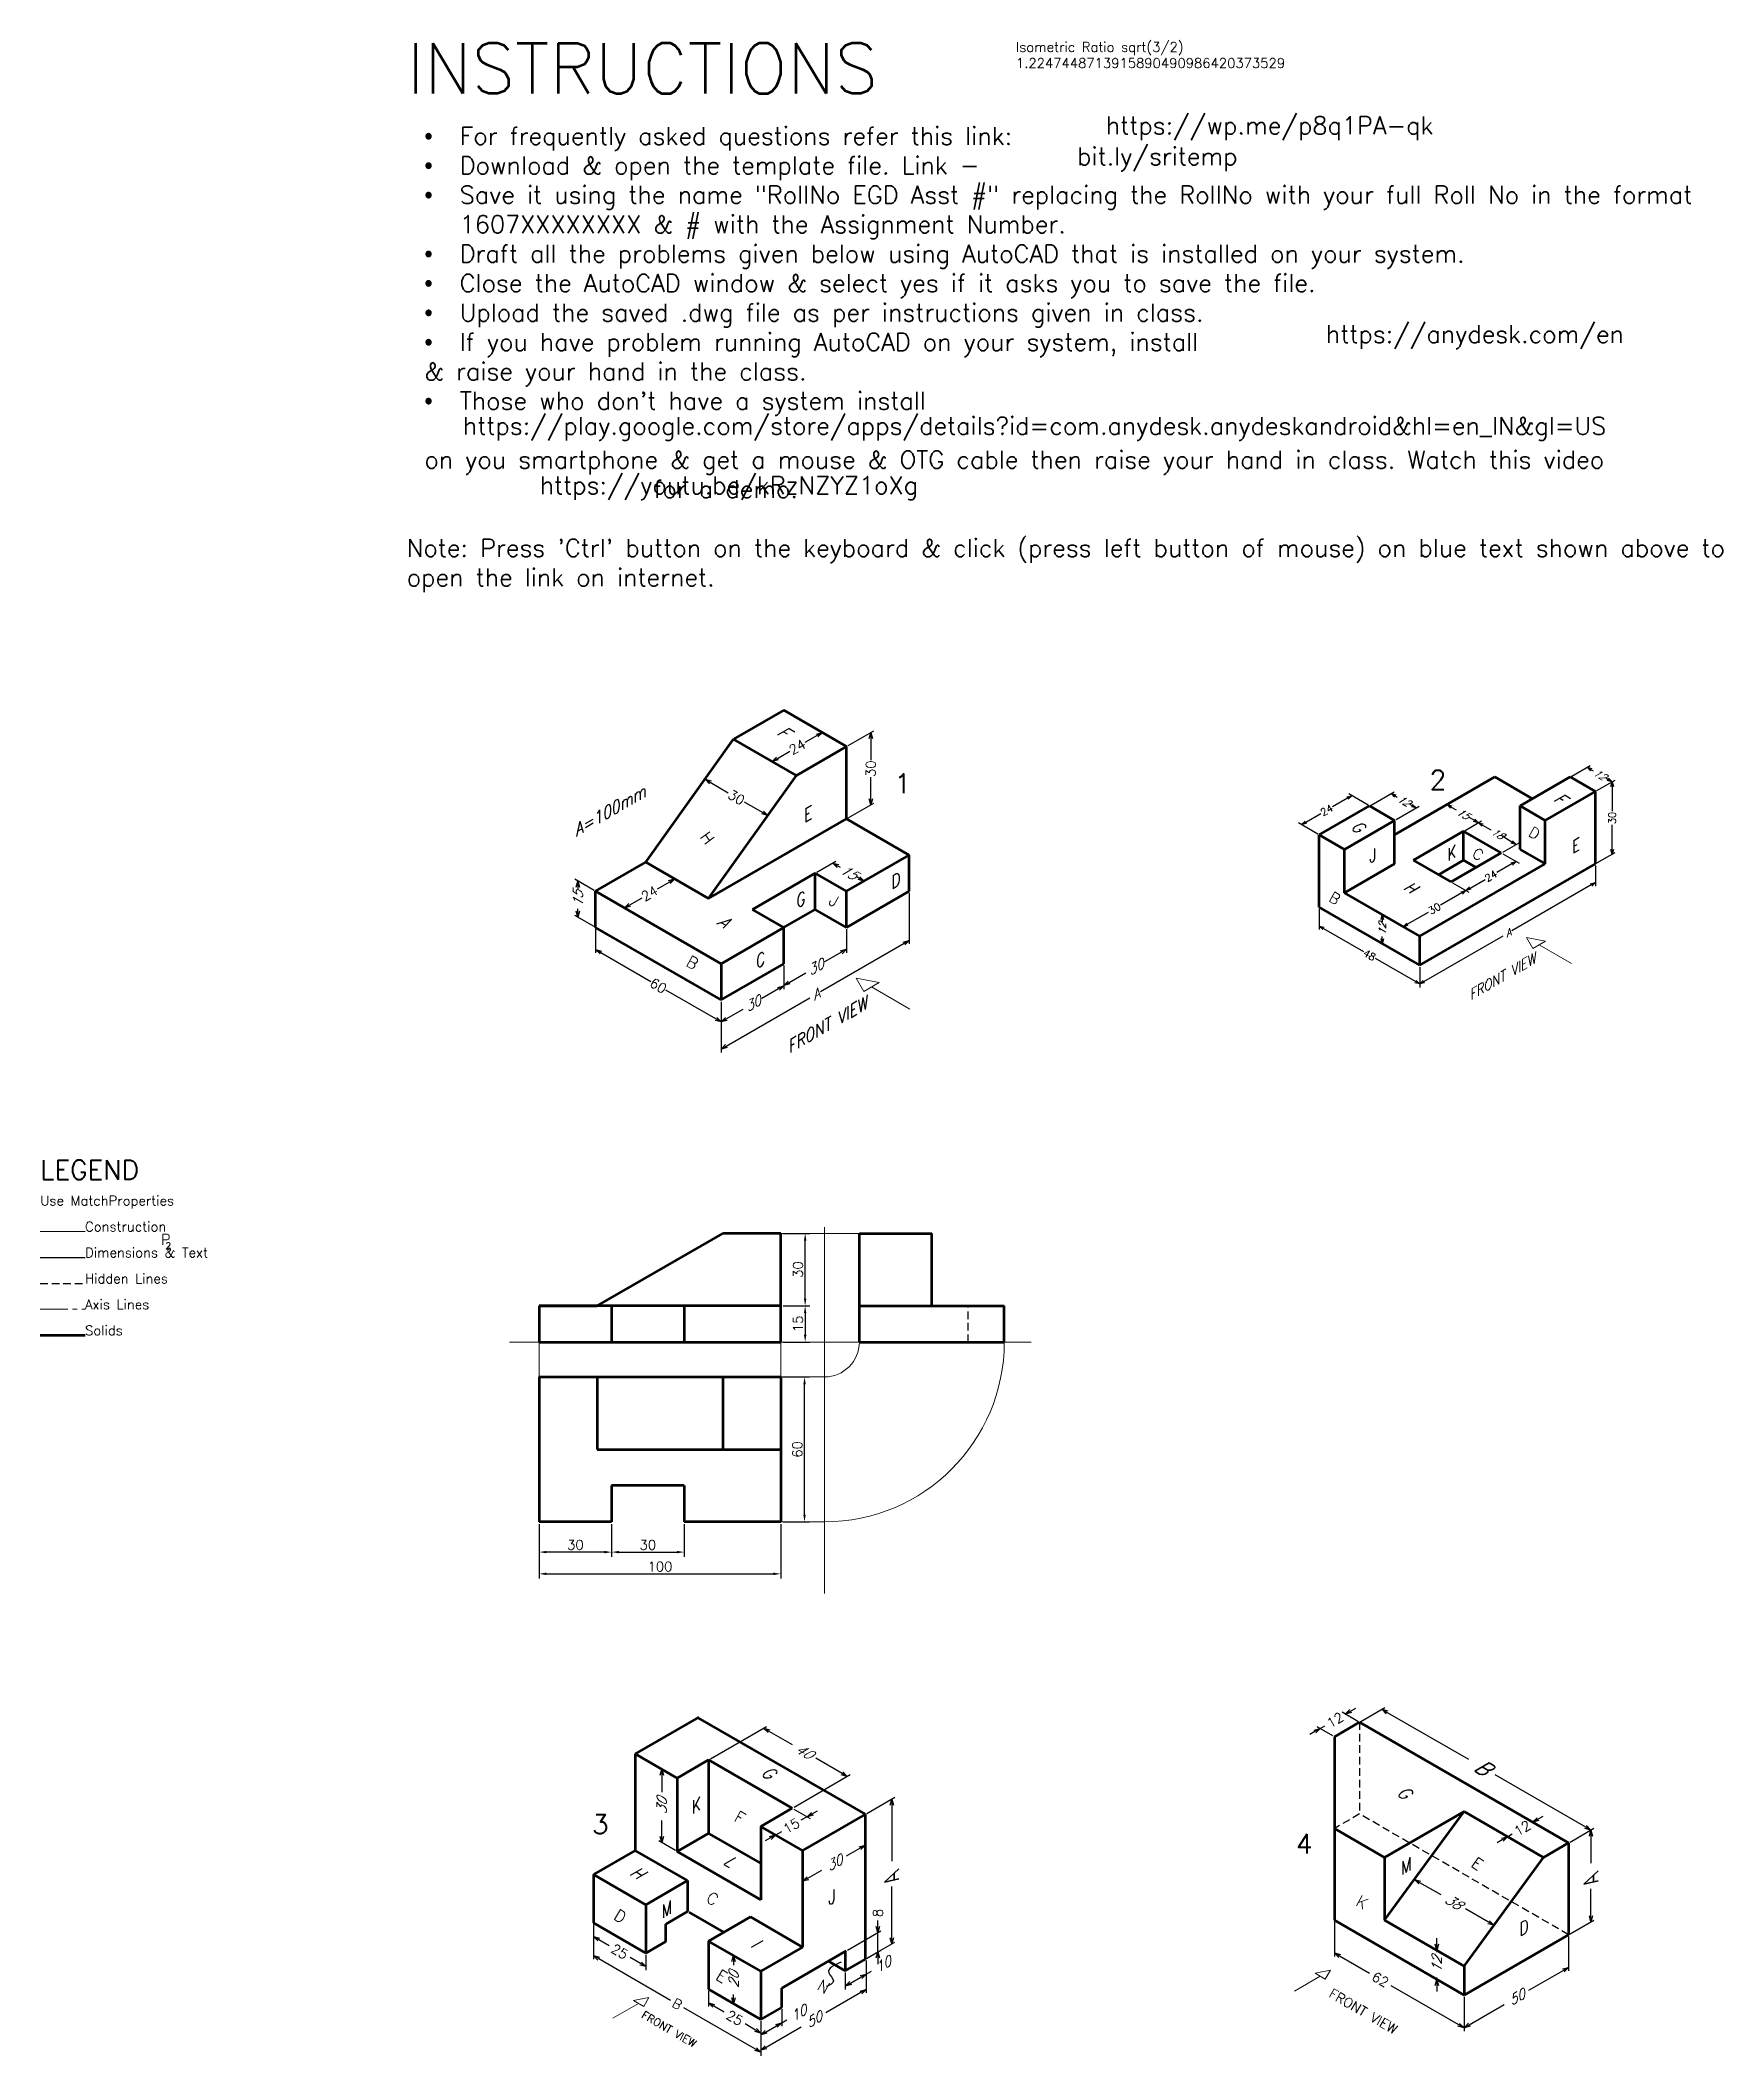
# Model space of a CAD drawing. Header units: millimetres. Extents: x -9631 to 7217, y -631 to 1394.
# Drawn here: x -149 to 547, y 257 to 1092 of the extents above; entities that cross this region are included whole.
import ezdxf

# ---------------------------------------------------------------- set-up
doc = ezdxf.new("R2010")
doc.units = ezdxf.units.MM
doc.header["$PDMODE"] = 35
doc.header["$PDSIZE"] = 2
doc.linetypes.add('CENTER2', pattern=[28.575, 19.05, -3.175, 3.175, -3.175])
doc.linetypes.add('HIDDEN2', pattern=[4.7625, 3.175, -1.5875])
doc.layers.get('0').update_dxf_attribs({"lineweight": 15})
for name, color, linetype, lineweight in [('Annotations', 7, 'Continuous', 30), ('Axis', 7, 'CENTER2', 20), ('Dimension', 7, 'Continuous', 30), ('Hidden', 7, 'HIDDEN2', 30), ('Solid', 7, 'Continuous', 80)]:
    doc.layers.add(name, color=color, linetype=linetype, lineweight=lineweight)
doc.styles.add('+', font='simplex8.shx', dxfattribs={"oblique": 30})
doc.styles.add('-', font='simplex8.shx')
doc.styles.get("Standard").update_dxf_attribs({"font": 'simplex8.shx'})
doc.styles.add('{18b73a54-fa43-428c-adcb-c1c7bbdf2c84}', font='Simplex.shx')
doc.dimstyles.new('ISO-25', dxfattribs={"dimtxt": 4, "dimasz": 3, "dimexe": 2, "dimexo": 1, "dimgap": 1, "dimtad": 1, "dimrnd": 0.05, "dimtxsty": 'Standard', "dimcen": 2.5, "dimadec": 0, "dimazin": 0, "dimtfac": 1, "dimtmove": 0, "dimatfit": 3, "dimfxl": 1, "dimarcsym": 0})
doc.dimstyles.new('mid', dxfattribs={"dimtxt": 4, "dimasz": 2.5, "dimexe": 1.25, "dimexo": 0.625, "dimtad": 0, "dimrnd": 0.05, "dimtxsty": 'Standard', "dimblk": 'OPEN30', "dimcen": 2.5, "dimadec": 1, "dimazin": 0, "dimtfac": 1, "dimtmove": 0, "dimatfit": 3, "dimfxl": 1.25, "dimarcsym": 0})

msp = doc.modelspace()

# ---------------------------------------------------------------- texts
for s, p in [('Use MatchProperties', (-149.469, 609.142)), ('Construction', (-130.93, 598.387))]:
    msp.add_text(s, height=4).set_placement(p)
at = {"insert": (254.562, 1090.943), "char_height": 4, "width": 106.4, "attachment_point": 1}
msp.add_mtext('Isometric Ratio sqrt(3/2)\\P1.2247448713915890490986420373529', dxfattribs=at)
at = {"layer": 'Annotations'}
for s, height, p in [('P', 4.375, (-99.433, 592.851)), ('2', 2.8, (-97.645, 591.043)), ('Dimensions & Text', 4, (-130.93, 587.632))]:
    msp.add_text(s, height=height, dxfattribs=at).set_placement(p)
at = {"layer": 'Axis'}
msp.add_text('Axis Lines', height=4, dxfattribs=at).set_placement((-130.93, 566.123))
at = {"layer": 'Defpoints', "color": 4}
for s, p in [('https://wp.me/p8q1PA-qk', (291.751, 1052.768)), ('bit.ly/sritemp', (279.913, 1040.013)), ('https://anydesk.com/en', (382.877, 966.348)), ('https://play.google.com/store/apps/details?id=com.anydesk.anydeskandroid&hl=en_IN&gl=US', (25.504, 928.378)), ('https://youtu.be/kRzNZYZ1oXg', (57.341, 903.777))]:
    msp.add_text(s, height=7.31172, dxfattribs=at).set_placement(p)
at = {"layer": 'Defpoints', "insert": (2.273, 1090.572), "char_height": 7.311724, "width": 557.10928, "attachment_point": 1}
msp.add_mtext('{\\H2.85714x;INSTRUCTIONS}\\P\\pi-14.62345,l21.93517,t21.93517;{\\fSymbol|b0|i0|c2|p18;·^I}For frequently asked questions refer this link: \\P{\\fSymbol|b0|i0|c2|p18;·^I}Download & open the template file. Link -\\P{\\fSymbol|b0|i0|c2|p18;·^I}Save it using the name "RollNo EGD Asst #" replacing the RollNo with your full Roll No in the format 1607XXXXXXXX & # with the Assignment Number.\\P{\\fSymbol|b0|i0|c2|p18;·^I}Draft all the problems given below using AutoCAD that is installed on your system.\\P{\\fSymbol|b0|i0|c2|p18;·^I}Close the AutoCAD window & select yes if it asks you to save the file.\\P{\\fSymbol|b0|i0|c2|p18;·^I}Upload the saved .dwg file as per instructions given in class.\\P{\\fSymbol|b0|i0|c2|p18;·^I}If you have problem running AutoCAD on your system, install  ^J& raise your hand in the class.\\P{\\fSymbol|b0|i0|c2|p18;·^I}Those who don\'t have a system install ^J^Jon you smartphone & get a mouse & OTG cable then raise your hand in class. Watch this video                             for a demo.\\P\\pi0,l0,tz;\\PNote: Press \'Ctrl\' button on the keyboard & click (press left button of mouse) on {\\C4;blue text} shown above to open the link on internet.', dxfattribs=at)
at = {"layer": 'Dimension', "attachment_point": 5}
for s, insert, char_height, rotation, style in [('F', (157.906, 805.436), 4.8, 330, '+'), ('A=100mm', (85.746, 772.359), 4.8, 30, '+'), ('F', (479.412, 777.872), 4.5, 330, '+'), ('E', (167.323, 770.643), 4.8, 30, '+'), ('H', (126.732, 761.361), 4.8, 306.340395, '-'), ('G', (395.569, 766.187), 4.5, 330, '+'), ('D', (469.259, 763.349), 4.5, 330, '-'), ('E', (485.378, 757.64), 4.5, 30, '+'), ('J', (401.196, 753.372), 4.5, 30, '+'), ('K', (433.938, 754.521), 4.5, 30, '+'), ('C', (445.889, 754.618), 4.5, 330, '-'), ('D', (203.623, 743.063), 4.8, 30, '+'), ('G', (164.366, 735.239), 4.8, 30, '+'), ('J', (179.168, 735.335), 4.8, 330, '-'), ('B', (386.58, 736.393), 4.5, 330, '-'), ('H', (417.446, 741.077), 4.5, 330, '+'), ('A', (133.112, 726.836), 4.8, 330, '+'), ('B', (120.592, 709.719), 4.8, 330, '-'), ('C', (147.63, 710.172), 4.8, 30, '+'), ('FRONT VIEW', (455.463, 703.694), 4, 30, '+'), ('FRONT VIEW', (175.738, 683.601), 4.8, 30, '+'), ('G', (151.441, 374.455), 4.8, 330, '+'), ('K', (121.006, 359.986), 4.8, 30, '+'), ('F', (140.184, 355.613), 4.8, 330, '-'), ('G', (414.761, 366.091), 4.8, 330, '+'), ('H', (97.21, 332.984), 4.8, 330, '+'), ('L', (135.599, 337.854), 4.8, 330, '+'), ('M', (414.959, 334.924), 4.8, 30, '+'), ('E', (445.599, 336.478), 4.8, 324.772486, '{18b73a54-fa43-428c-adcb-c1c7bbdf2c84}'), ('C', (128.893, 322.008), 4.8, 330, '-'), ('J', (177.171, 321.974), 4.8, 30, '+'), ('D', (90.691, 314.756), 4.8, 330, '-'), ('M', (108.773, 316.962), 4.8, 30, '+'), ('K', (397.913, 320.531), 4.8, 330, '-'), ('D', (463.77, 309.368), 4.8, 30, '+'), ('I', (146.128, 303.849), 4.8, 330, '+'), ('E', (132.749, 289.934), 4.8, 330, '-'), ('N', (174.891, 285.616), 4.8, 330, '-'), ('FRONT VIEW', (398.382, 275.379), 4, 330, '-'), ('FRONT VIEW', (110.934, 267.962), 3.2, 330, '-')]:
    msp.add_mtext(s, dxfattribs=dict(at, insert=insert, char_height=char_height, rotation=rotation, style=style))
at = {"layer": 'Hidden'}
msp.add_text('Hidden Lines', height=4, dxfattribs=at).set_placement((-130.93, 576.877))
at = {"layer": 'Solid'}
for s, height, p in [('1', 8, (204.267, 779.888)), ('2', 8, (425.843, 781.409)), ('LEGEND', 8, (-149.469, 619.897)), ('Solids', 4, (-130.93, 555.368)), ('3', 8, (79.008, 348.874)), ('4', 8, (370.499, 340.688))]:
    msp.add_text(s, height=height, dxfattribs=at).set_placement(p)

# ---------------------------------------------------------------- blocks, each defined once
blk = doc.blocks.new('_Open30')
at = {"color": 0, "linetype": 'ByBlock', "lineweight": -2}
for p, q in [((-1, 0.27), (0, 0)), ((0, 0), (-1, -0.27)), ((0, 0), (-1, 0))]:
    blk.add_line(p, q, dxfattribs=at)
blk = doc.blocks.new('*D3')
at = {"layer": 'Defpoints', "color": 0, "transparency": 16777216}
for p in [(203.11, 363.29), (192.19, 356.99), (192.19, 296.99)]:
    blk.add_point(p, dxfattribs=at)
at = {"layer": 'Dimension', "color": 0, "lineweight": -2, "transparency": 16777216}
for p, q in [((192.82, 357.35), (204.36, 364.02)), ((203.11, 360.79), (203.11, 337.59)), ((203.11, 305.79), (203.11, 327.02)), ((192.82, 297.35), (204.36, 304.02))]:
    blk.add_line(p, q, dxfattribs=at)
at = {"layer": 'Dimension', "color": 0, "lineweight": -2, "transparency": 16777216, "xscale": 2.5, "yscale": 2.5, "zscale": 2.5}
for p, rotation in [((203.11, 363.29), 90), ((203.11, 303.29), 270)]:
    blk.add_blockref('_Open30', p, dxfattribs=dict(at, rotation=rotation))
at = {"layer": 'Dimension', "color": 0, "transparency": 16777216, "insert": (203.11, 332.3), "char_height": 6, "attachment_point": 5, "rotation": 90, "style": '-'}
blk.add_mtext('{\\Q-30;A}', dxfattribs=at)
blk = doc.blocks.new('*D4')
at = {"layer": 'Defpoints', "color": 0, "transparency": 16777216}
for p in [(192.54, 297.19), (192.54, 284.43), (148.89, 271.99)]:
    blk.add_point(p, dxfattribs=at)
at = {"layer": 'Dimension', "color": 0, "lineweight": -2, "transparency": 16777216}
for p, q in [((192.54, 296.47), (192.54, 282.98)), ((190.37, 283.18), (175.8, 274.76)), ((148.89, 271.27), (148.89, 257.79)), ((151.05, 260.48), (165.63, 268.89))]:
    blk.add_line(p, q, dxfattribs=at)
at = {"layer": 'Dimension', "color": 0, "lineweight": -2, "transparency": 16777216, "xscale": 2.5, "yscale": 2.5, "zscale": 2.5}
for p, rotation in [((192.54, 284.43), 29.99999999999989), ((148.89, 259.23), 209.9999999999999)]:
    blk.add_blockref('_Open30', p, dxfattribs=dict(at, rotation=rotation))
at = {"layer": 'Dimension', "color": 0, "transparency": 16777216, "insert": (170.71, 271.83), "char_height": 4, "attachment_point": 5, "rotation": 30, "style": '+'}
blk.add_mtext('50', dxfattribs=at)
blk = doc.blocks.new('*D5')
at = {"layer": 'Defpoints', "color": 0, "transparency": 16777216}
for p in [(157.55, 276.99), (148.89, 271.99), (157.55, 270.62)]:
    blk.add_point(p, dxfattribs=at)
at = {"layer": 'Dimension', "color": 0, "lineweight": -2, "transparency": 16777216}
for p, q in [((157.55, 276.27), (157.55, 269.17)), ((148.89, 271.27), (148.89, 264.17)), ((151.05, 266.87), (155.38, 269.37)), ((157.55, 270.62), (159.71, 271.87))]:
    blk.add_line(p, q, dxfattribs=at)
at = {"layer": 'Dimension', "color": 0, "lineweight": -2, "transparency": 16777216, "xscale": 2.5, "yscale": 2.5, "zscale": 2.5}
for p, rotation in [((148.89, 265.62), 210.0000000000001), ((157.55, 270.62), 30.00000000000007)]:
    blk.add_blockref('_Open30', p, dxfattribs=dict(at, rotation=rotation))
at = {"layer": 'Dimension', "color": 0, "transparency": 16777216, "insert": (164.24, 274.48), "char_height": 4, "attachment_point": 5, "rotation": 30, "style": '+'}
blk.add_mtext('10', dxfattribs=at)
blk = doc.blocks.new('*D6')
at = {"layer": 'Defpoints', "color": 0, "transparency": 16777216}
for p in [(183.88, 292.19), (192.54, 297.19), (192.54, 290.82)]:
    blk.add_point(p, dxfattribs=at)
at = {"layer": 'Dimension', "color": 0, "lineweight": -2, "transparency": 16777216}
for p, q in [((192.54, 296.47), (192.54, 289.37)), ((183.88, 291.47), (183.88, 284.37)), ((186.04, 287.07), (190.37, 289.57)), ((192.54, 290.82), (194.7, 292.07))]:
    blk.add_line(p, q, dxfattribs=at)
at = {"layer": 'Dimension', "color": 0, "lineweight": -2, "transparency": 16777216, "xscale": 2.5, "yscale": 2.5, "zscale": 2.5}
for p, rotation in [((183.88, 285.82), 209.9999999999991), ((192.54, 290.82), 29.99999999999914)]:
    blk.add_blockref('_Open30', p, dxfattribs=dict(at, rotation=rotation))
at = {"layer": 'Dimension', "color": 0, "transparency": 16777216, "insert": (199.22, 294.68), "char_height": 4, "attachment_point": 5, "rotation": 30, "style": '+'}
blk.add_mtext('10', dxfattribs=at)
blk = doc.blocks.new('*D7')
at = {"layer": 'Defpoints', "color": 0, "transparency": 16777216}
for p in [(197.36, 307.97), (184.22, 300.39), (184.22, 292.39)]:
    blk.add_point(p, dxfattribs=at)
at = {"layer": 'Dimension', "color": 0, "lineweight": -2, "transparency": 16777216}
for p, q in [((197.36, 310.47), (197.36, 312.97)), ((184.85, 300.75), (198.61, 308.69)), ((184.85, 292.75), (198.61, 300.69)), ((197.36, 299.97), (197.36, 307.97)), ((197.36, 297.47), (197.36, 294.97))]:
    blk.add_line(p, q, dxfattribs=at)
at = {"layer": 'Dimension', "color": 0, "lineweight": -2, "transparency": 16777216, "xscale": 2.5, "yscale": 2.5, "zscale": 2.5}
for p, rotation in [((197.36, 307.97), 270), ((197.36, 299.97), 90)]:
    blk.add_blockref('_Open30', p, dxfattribs=dict(at, rotation=rotation))
at = {"layer": 'Dimension', "color": 0, "transparency": 16777216, "insert": (197.36, 316.1), "char_height": 4, "attachment_point": 5, "rotation": 90, "style": '-'}
blk.add_mtext('8', dxfattribs=at)
blk = doc.blocks.new('*D8')
at = {"layer": 'Defpoints', "color": 0, "transparency": 16777216}
for p in [(137.6, 298.51), (148.89, 291.99), (148.89, 271.99)]:
    blk.add_point(p, dxfattribs=at)
at = {"layer": 'Dimension', "color": 0, "lineweight": -2, "transparency": 16777216}
for p, q in [((148.26, 292.35), (136.35, 299.23)), ((137.6, 296.01), (137.6, 294.47)), ((148.26, 272.35), (136.35, 279.23)), ((137.6, 281.01), (137.6, 282.32))]:
    blk.add_line(p, q, dxfattribs=at)
at = {"layer": 'Dimension', "color": 0, "lineweight": -2, "transparency": 16777216, "xscale": 2.5, "yscale": 2.5, "zscale": 2.5}
for p, rotation in [((137.6, 298.51), 90), ((137.6, 278.51), 270)]:
    blk.add_blockref('_Open30', p, dxfattribs=dict(at, rotation=rotation))
at = {"layer": 'Dimension', "color": 0, "transparency": 16777216, "insert": (137.6, 288.39), "char_height": 4, "attachment_point": 5, "rotation": 90, "style": '+'}
blk.add_mtext('20', dxfattribs=at)
blk = doc.blocks.new('*D9')
at = {"layer": 'Defpoints', "color": 0, "transparency": 16777216}
for p in [(79.61, 311.99), (101.26, 299.49), (101.26, 293.87)]:
    blk.add_point(p, dxfattribs=at)
at = {"layer": 'Dimension', "color": 0, "lineweight": -2, "transparency": 16777216}
for p, q in [((79.61, 311.27), (79.61, 304.92)), ((81.77, 305.12), (86.12, 302.61)), ((99.09, 295.12), (94.74, 297.63)), ((101.26, 298.77), (101.26, 292.42))]:
    blk.add_line(p, q, dxfattribs=at)
at = {"layer": 'Dimension', "color": 0, "lineweight": -2, "transparency": 16777216, "xscale": 2.5, "yscale": 2.5, "zscale": 2.5}
for p, rotation in [((79.61, 306.37), 150.0000000000001), ((101.26, 293.87), 330.0000000000001)]:
    blk.add_blockref('_Open30', p, dxfattribs=dict(at, rotation=rotation))
at = {"layer": 'Dimension', "color": 0, "transparency": 16777216, "insert": (90.43, 300.12), "char_height": 4, "attachment_point": 5, "rotation": 330, "style": '-'}
blk.add_mtext('25', dxfattribs=at)
blk = doc.blocks.new('*D10')
at = {"layer": 'Defpoints', "color": 0, "transparency": 16777216}
for p in [(127.24, 284.49), (148.89, 271.99), (148.89, 266.37)]:
    blk.add_point(p, dxfattribs=at)
at = {"layer": 'Dimension', "color": 0, "lineweight": -2, "transparency": 16777216}
for p, q in [((127.24, 283.77), (127.24, 277.42)), ((129.4, 277.62), (133.75, 275.11)), ((146.72, 267.62), (142.38, 270.13)), ((148.89, 271.27), (148.89, 264.92))]:
    blk.add_line(p, q, dxfattribs=at)
at = {"layer": 'Dimension', "color": 0, "lineweight": -2, "transparency": 16777216, "xscale": 2.5, "yscale": 2.5, "zscale": 2.5}
for p, rotation in [((127.24, 278.87), 150.0000000000003), ((148.89, 266.37), 330.0000000000002)]:
    blk.add_blockref('_Open30', p, dxfattribs=dict(at, rotation=rotation))
at = {"layer": 'Dimension', "color": 0, "transparency": 16777216, "insert": (138.06, 272.62), "char_height": 4, "attachment_point": 5, "rotation": 330, "style": '-'}
blk.add_mtext('25', dxfattribs=at)
blk = doc.blocks.new('*D11')
at = {"layer": 'Defpoints', "color": 0, "transparency": 16777216}
for p in [(107.9, 375.65), (114.25, 371.99), (114.25, 341.59)]:
    blk.add_point(p, dxfattribs=at)
at = {"layer": 'Dimension', "color": 0, "lineweight": -2, "transparency": 16777216}
for p, q in [((113.62, 372.35), (106.65, 376.37)), ((107.9, 373.15), (107.9, 366.18)), ((107.9, 347.75), (107.9, 354.44)), ((113.62, 341.95), (106.65, 345.97))]:
    blk.add_line(p, q, dxfattribs=at)
at = {"layer": 'Dimension', "color": 0, "lineweight": -2, "transparency": 16777216, "xscale": 2.5, "yscale": 2.5, "zscale": 2.5}
for p, rotation in [((107.9, 375.65), 90), ((107.9, 345.25), 270)]:
    blk.add_blockref('_Open30', p, dxfattribs=dict(at, rotation=rotation))
at = {"layer": 'Dimension', "color": 0, "transparency": 16777216, "insert": (107.9, 360.31), "char_height": 4, "attachment_point": 5, "rotation": 90, "style": '+'}
blk.add_mtext('30', dxfattribs=at)
blk = doc.blocks.new('*D12')
at = {"layer": 'Defpoints', "color": 0, "transparency": 16777216}
for p in [(161.88, 359.49), (148.89, 351.99), (168.05, 355.93)]:
    blk.add_point(p, dxfattribs=at)
at = {"layer": 'Dimension', "color": 0, "lineweight": -2, "transparency": 16777216}
for p, q in [((162.5, 359.13), (169.3, 355.21)), ((149.51, 351.63), (156.31, 347.71)), ((168.05, 355.93), (165.53, 354.48)), ((170.21, 357.18), (172.38, 358.43)), ((152.89, 347.18), (150.73, 345.93)), ((155.06, 348.43), (157.57, 349.88))]:
    blk.add_line(p, q, dxfattribs=at)
at = {"layer": 'Dimension', "color": 0, "lineweight": -2, "transparency": 16777216, "xscale": 2.5, "yscale": 2.5, "zscale": 2.5}
for p, rotation in [((168.05, 355.93), 210.0000000000003), ((155.06, 348.43), 30.00000000000029)]:
    blk.add_blockref('_Open30', p, dxfattribs=dict(at, rotation=rotation))
at = {"layer": 'Dimension', "color": 0, "transparency": 16777216, "insert": (161.55, 352.18), "char_height": 4, "attachment_point": 5, "rotation": 30, "style": '-'}
blk.add_mtext('15', dxfattribs=at)
blk = doc.blocks.new('*D13')
at = {"layer": 'Defpoints', "color": 0, "transparency": 16777216}
for p in [(127.41, 379.59), (184.7, 372.66), (162.05, 359.59)]:
    blk.add_point(p, dxfattribs=at)
at = {"layer": 'Dimension', "color": 0, "lineweight": -2, "transparency": 16777216}
for p, q in [((128.04, 379.95), (151.31, 393.39)), ((152.23, 391.41), (161.81, 385.88)), ((182.54, 373.91), (171.67, 380.19)), ((162.68, 359.95), (185.95, 373.39))]:
    blk.add_line(p, q, dxfattribs=at)
at = {"layer": 'Dimension', "color": 0, "lineweight": -2, "transparency": 16777216, "xscale": 2.5, "yscale": 2.5, "zscale": 2.5}
for p, rotation in [((150.06, 392.66), 150), ((184.7, 372.66), 329.9999999999999)]:
    blk.add_blockref('_Open30', p, dxfattribs=dict(at, rotation=rotation))
at = {"layer": 'Dimension', "color": 0, "transparency": 16777216, "insert": (166.74, 383.03), "char_height": 4, "attachment_point": 5, "rotation": 330, "style": '+'}
blk.add_mtext('40', dxfattribs=at)
blk = doc.blocks.new('*D16')
at = {"layer": 'Defpoints', "color": 0, "transparency": 16777216}
for p in [(494.48, 750.62), (421.74, 708.62), (421.74, 700.87)]:
    blk.add_point(p, dxfattribs=at)
at = {"layer": 'Dimension', "color": 0, "lineweight": -2, "transparency": 16777216}
for p, q in [((494.48, 749.89), (494.48, 741.43)), ((492.75, 741.87), (459.9, 722.9)), ((423.47, 701.87), (456.32, 720.84)), ((421.74, 707.89), (421.74, 699.43))]:
    blk.add_line(p, q, dxfattribs=at)
at = {"layer": 'Dimension', "color": 0, "lineweight": -2, "transparency": 16777216, "xscale": 2, "yscale": 2, "zscale": 2}
for p, rotation in [((494.48, 742.87), 30.00000000000285), ((421.74, 700.87), 210.0000000000028)]:
    blk.add_blockref('_Open30', p, dxfattribs=dict(at, rotation=rotation))
at = {"layer": 'Dimension', "color": 0, "transparency": 16777216, "insert": (458.11, 721.87), "char_height": 3, "attachment_point": 5, "rotation": 30, "style": '+'}
blk.add_mtext('A', dxfattribs=at)
blk = doc.blocks.new('*D17')
at = {"layer": 'Defpoints', "color": 0, "transparency": 16777216}
for p in [(380.17, 732.62), (421.74, 708.62), (421.74, 700.87)]:
    blk.add_point(p, dxfattribs=at)
at = {"layer": 'Dimension', "color": 0, "lineweight": -2, "transparency": 16777216}
for p, q in [((380.17, 731.89), (380.17, 723.43)), ((381.9, 723.87), (398.44, 714.32)), ((420.01, 701.87), (403.46, 711.42)), ((421.74, 707.89), (421.74, 699.43))]:
    blk.add_line(p, q, dxfattribs=at)
at = {"layer": 'Dimension', "color": 0, "lineweight": -2, "transparency": 16777216, "xscale": 2, "yscale": 2, "zscale": 2}
for p, rotation in [((380.17, 724.87), 150.0000000000027), ((421.74, 700.87), 330.0000000000027)]:
    blk.add_blockref('_Open30', p, dxfattribs=dict(at, rotation=rotation))
at = {"layer": 'Dimension', "color": 0, "transparency": 16777216, "insert": (400.95, 712.87), "char_height": 3, "attachment_point": 5, "rotation": 330, "style": '-'}
blk.add_mtext('48', dxfattribs=at)
blk = doc.blocks.new('*D18')
at = {"layer": 'Defpoints', "color": 0, "transparency": 16777216}
for p in [(400.95, 774.62), (411.34, 768.62), (420.28, 773.77)]:
    blk.add_point(p, dxfattribs=at)
at = {"layer": 'Dimension', "color": 0, "lineweight": -2, "transparency": 16777216}
for p, q in [((401.58, 774.98), (411.13, 780.49)), ((411.62, 778.77), (412.44, 778.3)), ((411.97, 768.98), (421.53, 774.49)), ((418.54, 774.77), (417.72, 775.25))]:
    blk.add_line(p, q, dxfattribs=at)
at = {"layer": 'Dimension', "color": 0, "lineweight": -2, "transparency": 16777216, "xscale": 2, "yscale": 2, "zscale": 2}
for p, rotation in [((409.88, 779.77), 150.0000000000157), ((420.28, 773.77), 330.0000000000157)]:
    blk.add_blockref('_Open30', p, dxfattribs=dict(at, rotation=rotation))
at = {"layer": 'Dimension', "color": 0, "transparency": 16777216, "insert": (415.08, 776.77), "char_height": 3, "attachment_point": 5, "rotation": 330, "style": '+'}
blk.add_mtext('12', dxfattribs=at)
blk = doc.blocks.new('*D19')
at = {"layer": 'Defpoints', "color": 0, "transparency": 16777216}
for p in [(393.63, 778.85), (400.95, 774.62), (380.17, 762.62)]:
    blk.add_point(p, dxfattribs=at)
at = {"layer": 'Dimension', "color": 0, "lineweight": -2, "transparency": 16777216}
for p, q in [((391.89, 777.85), (385.69, 774.26)), ((400.33, 774.98), (392.38, 779.57)), ((374.57, 767.85), (380.78, 771.43)), ((379.54, 762.98), (371.59, 767.57))]:
    blk.add_line(p, q, dxfattribs=at)
at = {"layer": 'Dimension', "color": 0, "lineweight": -2, "transparency": 16777216, "xscale": 2, "yscale": 2, "zscale": 2}
for p, rotation in [((393.63, 778.85), 30.00000000001032), ((372.84, 766.85), 210.0000000000103)]:
    blk.add_blockref('_Open30', p, dxfattribs=dict(at, rotation=rotation))
at = {"layer": 'Dimension', "color": 0, "transparency": 16777216, "insert": (383.23, 772.85), "char_height": 3, "attachment_point": 5, "rotation": 30, "style": '-'}
blk.add_mtext('24', dxfattribs=at)
blk = doc.blocks.new('*D20')
at = {"layer": 'Defpoints', "color": 0, "transparency": 16777216}
for p in [(484.09, 786.62), (494.48, 780.62), (501.41, 784.61)]:
    blk.add_point(p, dxfattribs=at)
at = {"layer": 'Dimension', "color": 0, "lineweight": -2, "transparency": 16777216}
for p, q in [((484.72, 786.98), (492.27, 791.34)), ((492.75, 789.61), (493.57, 789.14)), ((495.11, 780.98), (502.66, 785.34)), ((499.68, 785.61), (498.86, 786.09))]:
    blk.add_line(p, q, dxfattribs=at)
at = {"layer": 'Dimension', "color": 0, "lineweight": -2, "transparency": 16777216, "xscale": 2, "yscale": 2, "zscale": 2}
for p, rotation in [((491.02, 790.61), 149.9999999999897), ((501.41, 784.61), 329.9999999999897)]:
    blk.add_blockref('_Open30', p, dxfattribs=dict(at, rotation=rotation))
at = {"layer": 'Dimension', "color": 0, "transparency": 16777216, "insert": (496.21, 787.61), "char_height": 3, "attachment_point": 5, "rotation": 330, "style": '+'}
blk.add_mtext('12', dxfattribs=at)
blk = doc.blocks.new('*D21')
at = {"layer": 'Defpoints', "color": 0, "transparency": 16777216}
for p in [(494.48, 780.62), (501.41, 754.61), (494.48, 750.62)]:
    blk.add_point(p, dxfattribs=at)
at = {"layer": 'Dimension', "color": 0, "lineweight": -2, "transparency": 16777216}
for p, q in [((495.11, 780.98), (502.66, 785.34)), ((501.41, 782.61), (501.41, 772.43)), ((501.41, 756.61), (501.41, 766.8)), ((495.11, 750.98), (502.66, 755.34))]:
    blk.add_line(p, q, dxfattribs=at)
at = {"layer": 'Dimension', "color": 0, "lineweight": -2, "transparency": 16777216, "xscale": 2, "yscale": 2, "zscale": 2}
for p, rotation in [((501.41, 784.61), 90), ((501.41, 754.61), 270)]:
    blk.add_blockref('_Open30', p, dxfattribs=dict(at, rotation=rotation))
at = {"layer": 'Dimension', "color": 0, "transparency": 16777216, "insert": (501.41, 769.61), "char_height": 3, "attachment_point": 5, "rotation": 90, "style": '-'}
blk.add_mtext('30', dxfattribs=at)
blk = doc.blocks.new('*D14')
at = {"layer": 'Defpoints', "color": 0, "transparency": 16777216}
for p in [(426.93, 771.62), (439.92, 764.12), (446.07, 767.66)]:
    blk.add_point(p, dxfattribs=at)
at = {"layer": 'Dimension', "color": 0, "lineweight": -2, "transparency": 16777216}
for p, q in [((427.56, 771.98), (434.33, 775.88)), ((434.81, 774.16), (436.86, 772.98)), ((440.55, 764.48), (447.32, 768.38)), ((444.34, 768.66), (442.29, 769.85))]:
    blk.add_line(p, q, dxfattribs=at)
at = {"layer": 'Dimension', "color": 0, "lineweight": -2, "transparency": 16777216, "xscale": 2, "yscale": 2, "zscale": 2}
for p, rotation in [((433.08, 775.16), 150.0000000000209), ((446.07, 767.66), 330.000000000021)]:
    blk.add_blockref('_Open30', p, dxfattribs=dict(at, rotation=rotation))
at = {"layer": 'Dimension', "color": 0, "transparency": 16777216, "insert": (439.57, 771.41), "char_height": 3, "attachment_point": 5, "rotation": 330, "style": '+'}
blk.add_mtext('15', dxfattribs=at)
blk = doc.blocks.new('*D22')
at = {"layer": 'Defpoints', "color": 0, "transparency": 16777216}
for p in [(439.92, 764.12), (455.51, 755.12), (461.66, 758.66)]:
    blk.add_point(p, dxfattribs=at)
at = {"layer": 'Dimension', "color": 0, "lineweight": -2, "transparency": 16777216}
for p, q in [((440.55, 764.48), (447.32, 768.38)), ((447.8, 766.66), (451.18, 764.71)), ((459.92, 759.66), (456.54, 761.62)), ((456.14, 755.48), (462.91, 759.38))]:
    blk.add_line(p, q, dxfattribs=at)
at = {"layer": 'Dimension', "color": 0, "lineweight": -2, "transparency": 16777216, "xscale": 2, "yscale": 2, "zscale": 2}
for p, rotation in [((446.07, 767.66), 149.9999999999897), ((461.66, 758.66), 329.9999999999897)]:
    blk.add_blockref('_Open30', p, dxfattribs=dict(at, rotation=rotation))
at = {"layer": 'Dimension', "color": 0, "transparency": 16777216, "insert": (453.86, 763.16), "char_height": 3, "attachment_point": 5, "rotation": 330, "style": '+'}
blk.add_mtext('18', dxfattribs=at)
blk = doc.blocks.new('*D15')
at = {"layer": 'Defpoints', "color": 0, "transparency": 16777216}
for p in [(434.73, 743.12), (408.75, 728.12), (414.88, 724.58)]:
    blk.add_point(p, dxfattribs=at)
at = {"layer": 'Dimension', "color": 0, "lineweight": -2, "transparency": 16777216}
for p, q in [((439.13, 738.58), (430.31, 733.49)), ((435.35, 742.75), (442.11, 738.85)), ((409.37, 727.75), (416.13, 723.85)), ((416.61, 725.58), (425.43, 730.67))]:
    blk.add_line(p, q, dxfattribs=at)
at = {"layer": 'Dimension', "color": 0, "lineweight": -2, "transparency": 16777216, "xscale": 2, "yscale": 2, "zscale": 2}
for p, rotation in [((440.86, 739.58), 29.9999999999999), ((414.88, 724.58), 209.9999999999999)]:
    blk.add_blockref('_Open30', p, dxfattribs=dict(at, rotation=rotation))
at = {"layer": 'Dimension', "color": 0, "transparency": 16777216, "insert": (427.87, 732.08), "char_height": 3, "attachment_point": 5, "rotation": 30, "style": '-'}
blk.add_mtext('30', dxfattribs=at)
blk = doc.blocks.new('*D23')
at = {"layer": 'Defpoints', "color": 0, "transparency": 16777216}
for p in [(455.51, 755.12), (461.64, 751.58), (434.73, 743.12)]:
    blk.add_point(p, dxfattribs=at)
at = {"layer": 'Dimension', "color": 0, "lineweight": -2, "transparency": 16777216}
for p, q in [((456.14, 754.75), (462.89, 750.85)), ((442.59, 740.58), (448.79, 744.16)), ((459.91, 750.58), (453.71, 746.99)), ((435.35, 742.75), (442.11, 738.85))]:
    blk.add_line(p, q, dxfattribs=at)
at = {"layer": 'Dimension', "color": 0, "lineweight": -2, "transparency": 16777216, "xscale": 2, "yscale": 2, "zscale": 2}
for p, rotation in [((461.64, 751.58), 29.99999999999729), ((440.86, 739.58), 209.9999999999973)]:
    blk.add_blockref('_Open30', p, dxfattribs=dict(at, rotation=rotation))
at = {"layer": 'Dimension', "color": 0, "transparency": 16777216, "insert": (451.25, 745.58), "char_height": 3, "attachment_point": 5, "rotation": 30, "style": '-'}
blk.add_mtext('24', dxfattribs=at)
blk = doc.blocks.new('*D24')
at = {"layer": 'Defpoints', "color": 0, "transparency": 16777216}
for p in [(421.74, 720.62), (406.26, 717.55), (421.74, 708.62)]:
    blk.add_point(p, dxfattribs=at)
at = {"layer": 'Dimension', "color": 0, "lineweight": -2, "transparency": 16777216}
for p, q in [((421.11, 720.98), (405.01, 730.27)), ((406.26, 727.55), (406.26, 726.6)), ((421.11, 708.98), (405.01, 718.27)), ((406.26, 719.55), (406.26, 720.5))]:
    blk.add_line(p, q, dxfattribs=at)
at = {"layer": 'Dimension', "color": 0, "lineweight": -2, "transparency": 16777216, "xscale": 2, "yscale": 2, "zscale": 2}
for p, rotation in [((406.26, 729.55), 90), ((406.26, 717.55), 270)]:
    blk.add_blockref('_Open30', p, dxfattribs=dict(at, rotation=rotation))
at = {"layer": 'Dimension', "color": 0, "transparency": 16777216, "insert": (406.26, 723.55), "char_height": 3, "attachment_point": 5, "rotation": 90, "style": '+'}
blk.add_mtext('12', dxfattribs=at)
blk = doc.blocks.new('*D50')
at = {"layer": 'Defpoints', "color": 0, "transparency": 16777216}
for p in [(192.19, 356.99), (192.19, 344.23), (166.21, 341.99)]:
    blk.add_point(p, dxfattribs=at)
at = {"layer": 'Dimension', "color": 0, "lineweight": -2, "transparency": 16777216}
for p, q in [((192.19, 356.27), (192.19, 342.78)), ((190.03, 342.98), (184.29, 339.66)), ((166.21, 341.27), (166.21, 327.78)), ((168.38, 330.48), (174.11, 333.79))]:
    blk.add_line(p, q, dxfattribs=at)
at = {"layer": 'Dimension', "color": 0, "lineweight": -2, "transparency": 16777216, "xscale": 2.5, "yscale": 2.5, "zscale": 2.5}
for p, rotation in [((192.19, 344.23), 29.9999999999997), ((166.21, 329.23), 209.9999999999997)]:
    blk.add_blockref('_Open30', p, dxfattribs=dict(at, rotation=rotation))
at = {"layer": 'Dimension', "color": 0, "transparency": 16777216, "insert": (179.2, 336.73), "char_height": 4, "attachment_point": 5, "rotation": 30, "style": '+'}
blk.add_mtext('30', dxfattribs=at)
blk = doc.blocks.new('*D51')
at = {"layer": 'Defpoints', "color": 0, "transparency": 16777216}
for p in [(79.61, 311.99), (148.89, 271.99), (148.89, 258.44)]:
    blk.add_point(p, dxfattribs=at)
at = {"layer": 'Dimension', "color": 0, "lineweight": -2, "transparency": 16777216}
for p, q in [((79.61, 311.27), (79.61, 297)), ((81.77, 297.19), (111.54, 280)), ((146.72, 259.69), (116.96, 276.87)), ((148.89, 271.27), (148.89, 257))]:
    blk.add_line(p, q, dxfattribs=at)
at = {"layer": 'Dimension', "color": 0, "lineweight": -2, "transparency": 16777216, "xscale": 2.5, "yscale": 2.5, "zscale": 2.5}
for p, rotation in [((79.61, 298.44), 150), ((148.89, 258.44), 330.0000000000001)]:
    blk.add_blockref('_Open30', p, dxfattribs=dict(at, rotation=rotation))
at = {"layer": 'Dimension', "color": 0, "transparency": 16777216, "insert": (114.25, 278.44), "char_height": 4, "attachment_point": 5, "rotation": 330, "style": '-'}
blk.add_mtext('B', dxfattribs=at)
blk = doc.blocks.new('*D52')
at = {"layer": 'Defpoints', "color": 0, "transparency": 16777216}
for p in [(483.4, 345.1), (492.66, 350.45), (483.4, 307.1)]:
    blk.add_point(p, dxfattribs=at)
at = {"layer": 'Dimension', "color": 0, "lineweight": -2, "transparency": 16777216}
for p, q in [((484.02, 345.46), (493.91, 351.17)), ((492.66, 347.95), (492.66, 336.74)), ((492.66, 314.95), (492.66, 326.17)), ((484.02, 307.46), (493.91, 313.17))]:
    blk.add_line(p, q, dxfattribs=at)
at = {"layer": 'Dimension', "color": 0, "lineweight": -2, "transparency": 16777216, "xscale": 2.5, "yscale": 2.5, "zscale": 2.5}
for p, rotation in [((492.66, 350.45), 90), ((492.66, 312.45), 270)]:
    blk.add_blockref('_Open30', p, dxfattribs=dict(at, rotation=rotation))
at = {"layer": 'Dimension', "color": 0, "transparency": 16777216, "insert": (492.66, 331.45), "char_height": 6, "attachment_point": 5, "rotation": 90, "style": '-'}
blk.add_mtext('{\\Q-30;A}', dxfattribs=at)
blk = doc.blocks.new('*D53')
at = {"layer": 'Defpoints', "color": 0, "transparency": 16777216}
for p in [(396.8, 395.1), (483.4, 345.1), (492.66, 350.45)]:
    blk.add_point(p, dxfattribs=at)
at = {"layer": 'Dimension', "color": 0, "lineweight": -2, "transparency": 16777216}
for p, q in [((397.42, 395.46), (407.31, 401.17)), ((408.22, 399.2), (441.89, 379.76)), ((490.5, 351.7), (453.02, 373.34)), ((484.02, 345.46), (493.91, 351.17))]:
    blk.add_line(p, q, dxfattribs=at)
at = {"layer": 'Dimension', "color": 0, "lineweight": -2, "transparency": 16777216, "xscale": 2.5, "yscale": 2.5, "zscale": 2.5}
for p, rotation in [((406.06, 400.45), 150.0000000000001), ((492.66, 350.45), 330.0000000000001)]:
    blk.add_blockref('_Open30', p, dxfattribs=dict(at, rotation=rotation))
at = {"layer": 'Dimension', "color": 0, "transparency": 16777216, "insert": (447.46, 376.55), "char_height": 6, "attachment_point": 5, "rotation": 330, "style": '+'}
blk.add_mtext('B', dxfattribs=at)
blk = doc.blocks.new('*D54')
at = {"layer": 'Defpoints', "color": 0, "transparency": 16777216}
for p in [(483.4, 307.1), (483.4, 293.58), (440.1, 282.1)]:
    blk.add_point(p, dxfattribs=at)
at = {"layer": 'Dimension', "color": 0, "lineweight": -2, "transparency": 16777216}
for p, q in [((483.4, 306.38), (483.4, 292.14)), ((481.23, 292.33), (466.83, 284.02)), ((440.1, 281.38), (440.1, 267.14)), ((442.26, 269.83), (456.66, 278.15))]:
    blk.add_line(p, q, dxfattribs=at)
at = {"layer": 'Dimension', "color": 0, "lineweight": -2, "transparency": 16777216, "xscale": 2.5, "yscale": 2.5, "zscale": 2.5}
for p, rotation in [((483.4, 293.58), 30.00000000000001), ((440.1, 268.58), 210)]:
    blk.add_blockref('_Open30', p, dxfattribs=dict(at, rotation=rotation))
at = {"layer": 'Dimension', "color": 0, "transparency": 16777216, "insert": (461.75, 281.08), "char_height": 4, "attachment_point": 5, "rotation": 30, "style": '+'}
blk.add_mtext('50', dxfattribs=at)
blk = doc.blocks.new('*D55')
at = {"layer": 'Defpoints', "color": 0, "transparency": 16777216}
for p in [(386.4, 313.1), (440.1, 282.1), (440.1, 268.55)]:
    blk.add_point(p, dxfattribs=at)
at = {"layer": 'Dimension', "color": 0, "lineweight": -2, "transparency": 16777216}
for p, q in [((386.4, 312.38), (386.4, 298.11)), ((388.57, 298.3), (400.92, 291.17)), ((437.93, 269.8), (409.99, 285.94)), ((440.1, 281.38), (440.1, 267.11))]:
    blk.add_line(p, q, dxfattribs=at)
at = {"layer": 'Dimension', "color": 0, "lineweight": -2, "transparency": 16777216, "xscale": 2.5, "yscale": 2.5, "zscale": 2.5}
for p, rotation in [((386.4, 299.55), 149.9999999999999), ((440.1, 268.55), 329.9999999999999)]:
    blk.add_blockref('_Open30', p, dxfattribs=dict(at, rotation=rotation))
at = {"layer": 'Dimension', "color": 0, "transparency": 16777216, "insert": (405.46, 288.55), "char_height": 4, "attachment_point": 5, "rotation": 330, "style": '-'}
blk.add_mtext('62', dxfattribs=at)
blk = doc.blocks.new('*D56')
at = {"layer": 'Defpoints', "color": 0, "transparency": 16777216}
for p in [(428.81, 300.62), (440.1, 294.1), (440.1, 282.1)]:
    blk.add_point(p, dxfattribs=at)
at = {"layer": 'Dimension', "color": 0, "lineweight": -2, "transparency": 16777216}
for p, q in [((439.47, 294.46), (427.56, 301.34)), ((428.81, 303.12), (428.81, 305.62)), ((428.81, 300.62), (428.81, 299.86)), ((439.47, 282.46), (427.56, 289.34)), ((428.81, 288.62), (428.81, 289.39)), ((428.81, 286.12), (428.81, 283.62))]:
    blk.add_line(p, q, dxfattribs=at)
at = {"layer": 'Dimension', "color": 0, "lineweight": -2, "transparency": 16777216, "xscale": 2.5, "yscale": 2.5, "zscale": 2.5}
for p, rotation in [((428.81, 300.62), 270), ((428.81, 288.62), 90)]:
    blk.add_blockref('_Open30', p, dxfattribs=dict(at, rotation=rotation))
at = {"layer": 'Dimension', "color": 0, "transparency": 16777216, "insert": (428.81, 294.62), "char_height": 4, "attachment_point": 5, "rotation": 90, "style": '+'}
blk.add_mtext('12', dxfattribs=at)
blk = doc.blocks.new('*D57')
at = {"layer": 'Defpoints', "color": 0, "transparency": 16777216}
for p in [(390.94, 398.49), (396.8, 395.1), (386.4, 389.1)]:
    blk.add_point(p, dxfattribs=at)
at = {"layer": 'Dimension', "color": 0, "lineweight": -2, "transparency": 16777216}
for p, q in [((393.1, 399.74), (395.27, 400.99)), ((385.78, 389.46), (379.29, 393.21)), ((380.54, 392.49), (382.47, 393.6)), ((396.17, 395.46), (389.69, 399.21)), ((390.94, 398.49), (390.89, 398.46)), ((378.38, 391.24), (376.21, 389.99))]:
    blk.add_line(p, q, dxfattribs=at)
at = {"layer": 'Dimension', "color": 0, "lineweight": -2, "transparency": 16777216, "xscale": 2.5, "yscale": 2.5, "zscale": 2.5}
for p, rotation in [((380.54, 392.49), 30.00000000000029), ((390.94, 398.49), 210.0000000000002)]:
    blk.add_blockref('_Open30', p, dxfattribs=dict(at, rotation=rotation))
at = {"layer": 'Dimension', "color": 0, "transparency": 16777216, "insert": (386.68, 396.03), "char_height": 4, "attachment_point": 5, "rotation": 30, "style": '-'}
blk.add_mtext('12', dxfattribs=at)
blk = doc.blocks.new('*D58')
at = {"layer": 'Defpoints', "color": 0, "transparency": 16777216}
for p in [(468.5, 353.7), (463.97, 344.32), (474.36, 350.32)]:
    blk.add_point(p, dxfattribs=at)
at = {"layer": 'Dimension', "color": 0, "lineweight": -2, "transparency": 16777216}
for p, q in [((473.74, 350.68), (467.25, 354.43)), ((468.5, 353.7), (468.45, 353.68)), ((470.67, 354.95), (472.83, 356.2)), ((455.94, 346.45), (453.78, 345.2)), ((463.34, 344.68), (456.86, 348.43)), ((458.11, 347.7), (460.04, 348.82))]:
    blk.add_line(p, q, dxfattribs=at)
at = {"layer": 'Dimension', "color": 0, "lineweight": -2, "transparency": 16777216, "xscale": 2.5, "yscale": 2.5, "zscale": 2.5}
for p, rotation in [((468.5, 353.7), 210), ((458.11, 347.7), 29.99999999999997)]:
    blk.add_blockref('_Open30', p, dxfattribs=dict(at, rotation=rotation))
at = {"layer": 'Dimension', "color": 0, "transparency": 16777216, "insert": (464.25, 351.25), "char_height": 4, "attachment_point": 5, "rotation": 30, "style": '-'}
blk.add_mtext('12', dxfattribs=at)
blk = doc.blocks.new('*D59')
at = {"layer": 'Defpoints', "color": 0, "transparency": 16777216}
for p in [(440.1, 358.1), (473.01, 339.1), (452.45, 310.99)]:
    blk.add_point(p, dxfattribs=at)
at = {"layer": 'Dimension', "color": 0, "lineweight": -2, "transparency": 16777216}
for p, q in [((439.73, 357.6), (418.79, 328.97)), ((472.63, 338.6), (451.7, 309.97)), ((421.7, 328.74), (430.43, 323.7)), ((450.28, 312.24), (440.72, 317.76))]:
    blk.add_line(p, q, dxfattribs=at)
at = {"layer": 'Dimension', "color": 0, "lineweight": -2, "transparency": 16777216, "xscale": 2.5, "yscale": 2.5, "zscale": 2.5}
for p, rotation in [((419.54, 329.99), 150.0000000000002), ((452.45, 310.99), 330.0000000000002)]:
    blk.add_blockref('_Open30', p, dxfattribs=dict(at, rotation=rotation))
at = {"layer": 'Dimension', "color": 0, "transparency": 16777216, "insert": (435.57, 320.73), "char_height": 4, "attachment_point": 5, "rotation": 330, "style": '+'}
blk.add_mtext('38', dxfattribs=at)
blk = doc.blocks.new('*D76')
at = {"layer": 'Defpoints', "color": 0, "transparency": 16777216}
for p in [(137.64, 802.25), (163.62, 787.25), (151.78, 770.65)]:
    blk.add_point(p, dxfattribs=at)
at = {"layer": 'Dimension', "color": 0, "lineweight": -2, "transparency": 16777216}
for p, q in [((137.27, 801.74), (125.07, 784.63)), ((163.25, 786.74), (151.05, 769.63)), ((127.96, 784.4), (135.44, 780.08)), ((149.62, 771.9), (142.14, 776.22))]:
    blk.add_line(p, q, dxfattribs=at)
at = {"layer": 'Dimension', "color": 0, "lineweight": -2, "transparency": 16777216, "xscale": 2.5, "yscale": 2.5, "zscale": 2.5}
for p, rotation in [((125.8, 785.65), 150.0000000000043), ((151.78, 770.65), 330.0000000000043)]:
    blk.add_blockref('_Open30', p, dxfattribs=dict(at, rotation=rotation))
at = {"layer": 'Dimension', "color": 0, "transparency": 16777216, "insert": (138.79, 778.15), "char_height": 4, "attachment_point": 5, "rotation": 330}
blk.add_mtext('30', dxfattribs=at)
blk = doc.blocks.new('*D77')
at = {"layer": 'Defpoints', "color": 0, "transparency": 16777216}
for p in [(174.39, 805.03), (184.4, 799.25), (163.62, 787.25)]:
    blk.add_point(p, dxfattribs=at)
at = {"layer": 'Dimension', "color": 0, "lineweight": -2, "transparency": 16777216}
for p, q in [((172.22, 803.78), (167.09, 800.82)), ((183.78, 799.61), (173.14, 805.75)), ((162.99, 787.61), (152.35, 793.75)), ((155.77, 794.28), (160.9, 797.25))]:
    blk.add_line(p, q, dxfattribs=at)
at = {"layer": 'Dimension', "color": 0, "lineweight": -2, "transparency": 16777216, "xscale": 2.5, "yscale": 2.5, "zscale": 2.5}
for p, rotation in [((174.39, 805.03), 29.99999999999986), ((153.6, 793.03), 209.9999999999999)]:
    blk.add_blockref('_Open30', p, dxfattribs=dict(at, rotation=rotation))
at = {"layer": 'Dimension', "color": 0, "transparency": 16777216, "insert": (164, 799.03), "char_height": 4, "attachment_point": 5, "rotation": 30, "style": '-'}
blk.add_mtext('24', dxfattribs=at)
blk = doc.blocks.new('*D78')
at = {"layer": 'Defpoints', "color": 0, "transparency": 16777216}
for p in [(194.41, 805.03), (184.4, 799.25), (184.4, 769.25)]:
    blk.add_point(p, dxfattribs=at)
at = {"layer": 'Dimension', "color": 0, "lineweight": -2, "transparency": 16777216}
for p, q in [((185.03, 799.61), (195.66, 805.75)), ((194.41, 802.53), (194.41, 793.58)), ((194.41, 777.53), (194.41, 786.48)), ((185.03, 769.61), (195.66, 775.75))]:
    blk.add_line(p, q, dxfattribs=at)
at = {"layer": 'Dimension', "color": 0, "lineweight": -2, "transparency": 16777216, "xscale": 2.5, "yscale": 2.5, "zscale": 2.5}
for p, rotation in [((194.41, 805.03), 90), ((194.41, 775.03), 270)]:
    blk.add_blockref('_Open30', p, dxfattribs=dict(at, rotation=rotation))
at = {"layer": 'Dimension', "color": 0, "transparency": 16777216, "insert": (194.41, 790.03), "char_height": 4, "attachment_point": 5, "rotation": 90, "style": '-'}
blk.add_mtext('30', dxfattribs=at)
blk = doc.blocks.new('*D79')
at = {"layer": 'Defpoints', "color": 0, "transparency": 16777216}
for p in [(171.41, 746.75), (178.7, 750.96), (184.4, 739.25)]:
    blk.add_point(p, dxfattribs=at)
at = {"layer": 'Dimension', "color": 0, "lineweight": -2, "transparency": 16777216}
for p, q in [((172.04, 747.11), (179.95, 751.68)), ((180.86, 749.71), (181.76, 749.19)), ((185.03, 739.61), (192.94, 744.18)), ((189.52, 744.71), (188.63, 745.22))]:
    blk.add_line(p, q, dxfattribs=at)
at = {"layer": 'Dimension', "color": 0, "lineweight": -2, "transparency": 16777216, "xscale": 2.5, "yscale": 2.5, "zscale": 2.5}
for p, rotation in [((178.7, 750.96), 150.0000000000076), ((191.69, 743.46), 330.0000000000076)]:
    blk.add_blockref('_Open30', p, dxfattribs=dict(at, rotation=rotation))
at = {"layer": 'Dimension', "color": 0, "transparency": 16777216, "insert": (185.19, 747.21), "char_height": 4, "attachment_point": 5, "rotation": 330, "style": '+'}
blk.add_mtext('15', dxfattribs=at)
blk = doc.blocks.new('*D80')
at = {"layer": 'Defpoints', "color": 0, "transparency": 16777216}
for p in [(158.42, 709.25), (132.44, 694.25), (158.42, 700.14)]:
    blk.add_point(p, dxfattribs=at)
at = {"layer": 'Dimension', "color": 0, "lineweight": -2, "transparency": 16777216}
for p, q in [((158.42, 708.53), (158.42, 698.7)), ((132.44, 693.53), (132.44, 683.7)), ((156.26, 698.89), (149.33, 694.89)), ((134.61, 686.39), (141.54, 690.39))]:
    blk.add_line(p, q, dxfattribs=at)
at = {"layer": 'Dimension', "color": 0, "lineweight": -2, "transparency": 16777216, "xscale": 2.5, "yscale": 2.5, "zscale": 2.5}
for p, rotation in [((158.42, 700.14), 30.00000000000406), ((132.44, 685.14), 210.0000000000041)]:
    blk.add_blockref('_Open30', p, dxfattribs=dict(at, rotation=rotation))
at = {"layer": 'Dimension', "color": 0, "transparency": 16777216, "insert": (145.43, 692.64), "char_height": 4, "attachment_point": 5, "rotation": 30, "style": '+'}
blk.add_mtext('30', dxfattribs=at)
blk = doc.blocks.new('*D74')
at = {"layer": 'Defpoints', "color": 0, "transparency": 16777216}
for p in [(210.38, 739.25), (210.38, 718.9), (132.44, 694.25)]:
    blk.add_point(p, dxfattribs=at)
at = {"layer": 'Dimension', "color": 0, "lineweight": -2, "transparency": 16777216}
for p, q in [((210.38, 738.53), (210.38, 717.46)), ((208.22, 717.65), (173.61, 697.67)), ((132.44, 693.53), (132.44, 672.46)), ((134.61, 675.15), (169.21, 695.13))]:
    blk.add_line(p, q, dxfattribs=at)
at = {"layer": 'Dimension', "color": 0, "lineweight": -2, "transparency": 16777216, "xscale": 2.5, "yscale": 2.5, "zscale": 2.5}
for p, rotation in [((210.38, 718.9), 29.99999999999851), ((132.44, 673.9), 209.9999999999985)]:
    blk.add_blockref('_Open30', p, dxfattribs=dict(at, rotation=rotation))
at = {"layer": 'Dimension', "color": 0, "transparency": 16777216, "insert": (171.41, 696.4), "char_height": 4, "attachment_point": 5, "rotation": 30, "style": '+'}
blk.add_mtext('A', dxfattribs=at)
blk = doc.blocks.new('*D75')
at = {"layer": 'Defpoints', "color": 0, "transparency": 16777216}
for p in [(184.4, 724.25), (184.4, 715.24), (158.42, 709.25)]:
    blk.add_point(p, dxfattribs=at)
at = {"layer": 'Dimension', "color": 0, "lineweight": -2, "transparency": 16777216}
for p, q in [((184.4, 723.53), (184.4, 713.8)), ((182.24, 713.99), (175.31, 709.99)), ((158.42, 708.53), (158.42, 698.8)), ((160.59, 701.49), (167.52, 705.49))]:
    blk.add_line(p, q, dxfattribs=at)
at = {"layer": 'Dimension', "color": 0, "lineweight": -2, "transparency": 16777216, "xscale": 2.5, "yscale": 2.5, "zscale": 2.5}
for p, rotation in [((184.4, 715.24), 29.99999999999572), ((158.42, 700.24), 209.9999999999957)]:
    blk.add_blockref('_Open30', p, dxfattribs=dict(at, rotation=rotation))
at = {"layer": 'Dimension', "color": 0, "transparency": 16777216, "insert": (171.41, 707.74), "char_height": 4, "attachment_point": 5, "rotation": 30, "style": '+'}
blk.add_mtext('30', dxfattribs=at)
blk = doc.blocks.new('*D81')
at = {"layer": 'Defpoints', "color": 0, "transparency": 16777216}
for p in [(101.26, 751.25), (80.48, 739.25), (92.44, 732.35)]:
    blk.add_point(p, dxfattribs=at)
at = {"layer": 'Dimension', "color": 0, "lineweight": -2, "transparency": 16777216}
for p, q in [((101.89, 750.89), (114.47, 743.62)), ((111.06, 743.1), (105.93, 740.13)), ((81.1, 738.89), (93.69, 731.62)), ((94.6, 733.6), (99.74, 736.56))]:
    blk.add_line(p, q, dxfattribs=at)
at = {"layer": 'Dimension', "color": 0, "lineweight": -2, "transparency": 16777216, "xscale": 2.5, "yscale": 2.5, "zscale": 2.5}
for p, rotation in [((113.22, 744.35), 29.9999999999999), ((92.44, 732.35), 209.9999999999999)]:
    blk.add_blockref('_Open30', p, dxfattribs=dict(at, rotation=rotation))
at = {"layer": 'Dimension', "color": 0, "transparency": 16777216, "insert": (102.83, 738.35), "char_height": 4, "attachment_point": 5, "rotation": 30, "style": '-'}
blk.add_mtext('24', dxfattribs=at)
blk = doc.blocks.new('*D82')
at = {"layer": 'Defpoints', "color": 0, "transparency": 16777216}
for p in [(73.14, 743.49), (80.48, 739.25), (80.48, 724.25)]:
    blk.add_point(p, dxfattribs=at)
at = {"layer": 'Dimension', "color": 0, "lineweight": -2, "transparency": 16777216}
for p, q in [((79.85, 739.61), (71.89, 744.21)), ((73.14, 740.99), (73.14, 739.96)), ((79.85, 724.61), (71.89, 729.21)), ((73.14, 730.99), (73.14, 732.02))]:
    blk.add_line(p, q, dxfattribs=at)
at = {"layer": 'Dimension', "color": 0, "lineweight": -2, "transparency": 16777216, "xscale": 2.5, "yscale": 2.5, "zscale": 2.5}
for p, rotation in [((73.14, 743.49), 90), ((73.14, 728.49), 270)]:
    blk.add_blockref('_Open30', p, dxfattribs=dict(at, rotation=rotation))
at = {"layer": 'Dimension', "color": 0, "transparency": 16777216, "insert": (73.14, 735.99), "char_height": 4, "attachment_point": 5, "rotation": 90, "style": '+'}
blk.add_mtext('15', dxfattribs=at)
blk = doc.blocks.new('*D83')
at = {"layer": 'Defpoints', "color": 0, "transparency": 16777216}
for p in [(80.48, 724.25), (132.44, 694.25), (132.44, 685.14)]:
    blk.add_point(p, dxfattribs=at)
at = {"layer": 'Dimension', "color": 0, "lineweight": -2, "transparency": 16777216}
for p, q in [((80.48, 723.53), (80.48, 713.7)), ((82.64, 713.89), (103.39, 701.91)), ((130.28, 686.39), (109.53, 698.37)), ((132.44, 693.53), (132.44, 683.7))]:
    blk.add_line(p, q, dxfattribs=at)
at = {"layer": 'Dimension', "color": 0, "lineweight": -2, "transparency": 16777216, "xscale": 2.5, "yscale": 2.5, "zscale": 2.5}
for p, rotation in [((80.48, 715.14), 150.0000000000001), ((132.44, 685.14), 330.0000000000001)]:
    blk.add_blockref('_Open30', p, dxfattribs=dict(at, rotation=rotation))
at = {"layer": 'Dimension', "color": 0, "transparency": 16777216, "insert": (106.46, 700.14), "char_height": 4, "attachment_point": 5, "rotation": 330, "style": '-'}
blk.add_mtext('60', dxfattribs=at)
blk = doc.blocks.new('*D89')
at = {"layer": 'Annotations', "color": 0, "lineweight": -2, "transparency": 16777216}
for p, q in [((57.12, 477.11), (57.12, 454.57)), ((157.12, 477.11), (157.12, 454.57)), ((60.12, 456.57), (154.12, 456.57))]:
    blk.add_line(p, q, dxfattribs=at)
at = {"layer": 'Annotations', "color": 0, "transparency": 16777216}
for points in [[(60.12, 457.07), (60.12, 456.07), (57.12, 456.57)], [(154.12, 457.07), (154.12, 456.07), (157.12, 456.57)]]:
    blk.add_solid(points, dxfattribs=at)
at = {"layer": 'Defpoints', "color": 0, "transparency": 16777216}
for p in [(57.12, 478.11), (157.12, 478.11), (157.12, 456.57)]:
    blk.add_point(p, dxfattribs=at)
at = {"layer": 'Annotations', "color": 0, "transparency": 16777216, "insert": (107.12, 459.57), "char_height": 4, "attachment_point": 5}
blk.add_mtext('100', dxfattribs=at)
blk = doc.blocks.new('*D90')
at = {"layer": 'Annotations', "color": 0, "lineweight": -2, "transparency": 16777216}
for p, q in [((57.12, 477.11), (57.12, 463.57)), ((87.12, 477.11), (87.12, 463.57)), ((84.12, 465.57), (60.12, 465.57))]:
    blk.add_line(p, q, dxfattribs=at)
at = {"layer": 'Annotations', "color": 0, "transparency": 16777216}
for points in [[(60.12, 466.07), (60.12, 465.07), (57.12, 465.57)], [(84.12, 466.07), (84.12, 465.07), (87.12, 465.57)]]:
    blk.add_solid(points, dxfattribs=at)
at = {"layer": 'Defpoints', "color": 0, "transparency": 16777216}
for p in [(57.12, 478.11), (87.12, 478.11), (57.12, 465.57)]:
    blk.add_point(p, dxfattribs=at)
at = {"layer": 'Annotations', "color": 0, "transparency": 16777216, "insert": (72.12, 468.57), "char_height": 4, "attachment_point": 5}
blk.add_mtext('30', dxfattribs=at)
blk = doc.blocks.new('*D91')
at = {"layer": 'Annotations', "color": 0, "lineweight": -2, "transparency": 16777216}
for p, q in [((87.12, 477.11), (87.12, 463.57)), ((117.12, 477.11), (117.12, 463.57)), ((90.12, 465.57), (114.12, 465.57))]:
    blk.add_line(p, q, dxfattribs=at)
at = {"layer": 'Annotations', "color": 0, "transparency": 16777216}
for points in [[(90.12, 466.07), (90.12, 465.07), (87.12, 465.57)], [(114.12, 466.07), (114.12, 465.07), (117.12, 465.57)]]:
    blk.add_solid(points, dxfattribs=at)
at = {"layer": 'Defpoints', "color": 0, "transparency": 16777216}
for p in [(87.12, 478.11), (117.12, 478.11), (117.12, 465.57)]:
    blk.add_point(p, dxfattribs=at)
at = {"layer": 'Annotations', "color": 0, "transparency": 16777216, "insert": (102.12, 468.57), "char_height": 4, "attachment_point": 5}
blk.add_mtext('30', dxfattribs=at)
blk = doc.blocks.new('*D92')
at = {"layer": 'Annotations', "color": 0, "lineweight": -2, "transparency": 16777216}
for p, q in [((158.12, 567.58), (169.25, 567.58)), ((167.25, 564.58), (167.25, 555.58)), ((158.12, 552.58), (169.25, 552.58))]:
    blk.add_line(p, q, dxfattribs=at)
at = {"layer": 'Annotations', "color": 0, "transparency": 16777216}
for points in [[(166.75, 564.58), (167.75, 564.58), (167.25, 567.58)], [(166.75, 555.58), (167.75, 555.58), (167.25, 552.58)]]:
    blk.add_solid(points, dxfattribs=at)
at = {"layer": 'Defpoints', "color": 0, "transparency": 16777216}
for p in [(157.12, 567.58), (157.12, 552.58), (167.25, 552.58)]:
    blk.add_point(p, dxfattribs=at)
at = {"layer": 'Annotations', "color": 0, "transparency": 16777216, "insert": (164.25, 560.08), "char_height": 4, "attachment_point": 5, "rotation": 90}
blk.add_mtext('15', dxfattribs=at)
blk = doc.blocks.new('*D93')
at = {"layer": 'Annotations', "color": 0, "lineweight": -2, "transparency": 16777216}
for p, q in [((158.12, 597.58), (169.25, 597.58)), ((167.25, 570.58), (167.25, 594.58)), ((158.12, 567.58), (169.25, 567.58))]:
    blk.add_line(p, q, dxfattribs=at)
at = {"layer": 'Annotations', "color": 0, "transparency": 16777216}
for points in [[(166.75, 594.58), (167.75, 594.58), (167.25, 597.58)], [(166.75, 570.58), (167.75, 570.58), (167.25, 567.58)]]:
    blk.add_solid(points, dxfattribs=at)
at = {"layer": 'Defpoints', "color": 0, "transparency": 16777216}
for p in [(157.12, 597.58), (167.25, 597.58), (157.12, 567.58)]:
    blk.add_point(p, dxfattribs=at)
at = {"layer": 'Annotations', "color": 0, "transparency": 16777216, "insert": (164.25, 582.58), "char_height": 4, "attachment_point": 5, "rotation": 90}
blk.add_mtext('30', dxfattribs=at)
blk = doc.blocks.new('*D94')
at = {"layer": 'Annotations', "color": 0, "lineweight": -2, "transparency": 16777216}
for p, q in [((158.12, 538.11), (169, 538.11)), ((167, 481.11), (167, 535.11)), ((158.12, 478.11), (169, 478.11))]:
    blk.add_line(p, q, dxfattribs=at)
at = {"layer": 'Annotations', "color": 0, "transparency": 16777216}
for points in [[(166.5, 535.11), (167.5, 535.11), (167, 538.11)], [(166.5, 481.11), (167.5, 481.11), (167, 478.11)]]:
    blk.add_solid(points, dxfattribs=at)
at = {"layer": 'Defpoints', "color": 0, "transparency": 16777216}
for p in [(157.12, 538.11), (167, 538.11), (157.12, 478.11)]:
    blk.add_point(p, dxfattribs=at)
at = {"layer": 'Annotations', "color": 0, "transparency": 16777216, "insert": (164, 508.11), "char_height": 4, "attachment_point": 5, "rotation": 90}
blk.add_mtext('60', dxfattribs=at)

# ---------------------------------------------------------------- dimensions: what is measured, and where the dimension line sits
at = {"layer": 'Annotations'}
for base, p1, p2, picture, middle in [((167.251, 597.579), (157.116, 567.579), (157.116, 597.579), '*D93', (164.251, 582.579)), ((167.251, 552.579), (157.116, 567.579), (157.116, 552.579), '*D92', (164.251, 560.079)), ((167.001, 538.11), (157.116, 478.11), (157.116, 538.11), '*D94', (164.001, 508.11))]:
    dim = msp.add_linear_dim(base=base, p1=p1, p2=p2, angle=90, dimstyle='ISO-25', override={"dimfxl": 1.25}, dxfattribs=at)
    dim.commit()
    dim.dimension.update_dxf_attribs({"geometry": picture, "text_midpoint": middle})
for base, p1, p2, picture, middle in [((157.116, 456.572), (57.116, 478.11), (157.116, 478.11), '*D89', (107.116, 459.572)), ((57.116, 465.572), (87.116, 478.11), (57.116, 478.11), '*D90', (72.116, 468.572)), ((117.116, 465.572), (87.116, 478.11), (117.116, 478.11), '*D91', (102.116, 468.572))]:
    dim = msp.add_linear_dim(base=base, p1=p1, p2=p2, dimstyle='ISO-25', override={"dimfxl": 1.25}, dxfattribs=at)
    dim.commit()
    dim.dimension.update_dxf_attribs({"geometry": picture, "text_midpoint": middle})
at = {"layer": 'Dimension'}
for p1, p2, distance, override, picture, middle in [((137.637, 802.25), (163.618, 787.25), -20.294, {"dimtxsty": 'Standard'}, '*D76', (138.79, 778.152)), ((163.618, 787.25), (184.403, 799.25), 10.014, {"dimtxsty": '-'}, '*D77', (163.996, 799.032)), ((184.403, 769.25), (184.403, 799.25), -10.008, {"dimtxsty": '-'}, '*D78', (194.411, 790.029)), ((494.483, 780.616), (494.483, 750.616), 6.926, {"dimtxt": 3, "dimasz": 2, "dimtxsty": '-'}, '*D21', (501.409, 769.614)), ((380.168, 762.616), (400.953, 774.616), 7.326, {"dimtxt": 3, "dimasz": 2, "dimtxsty": '-'}, '*D19', (383.234, 772.845)), ((426.933, 771.616), (439.924, 764.116), 6.144, {"dimtxt": 3, "dimasz": 2, "dimtxsty": '+'}, '*D14', (439.573, 771.413)), ((439.924, 764.116), (455.512, 755.116), 6.144, {"dimtxt": 3, "dimasz": 2, "dimtxsty": '+'}, '*D22', (453.862, 763.163)), ((101.264, 751.25), (80.48, 739.25), 11.959, {"dimtxsty": '-'}, '*D81', (102.831, 738.346)), ((184.403, 739.25), (171.412, 746.75), -7.287, {"dimtxsty": '+'}, '*D79', (185.194, 747.207)), ((434.728, 743.116), (455.512, 755.116), -6.13, {"dimtxt": 3, "dimasz": 2, "dimtxsty": '-'}, '*D23', (451.25, 745.577)), ((80.48, 724.25), (80.48, 739.25), 7.344, {"dimtxsty": '+'}, '*D82', (73.136, 735.991)), ((434.728, 743.116), (408.747, 728.116), 6.13, {"dimtxt": 3, "dimasz": 2, "dimtxsty": '-'}, '*D15', (427.867, 732.077)), ((380.168, 732.616), (421.737, 708.616), -6.707, {"dimtxt": 3, "dimasz": 2, "dimtxsty": '-'}, '*D17', (400.953, 712.871)), ((80.48, 724.25), (132.441, 694.25), -7.891, {"dimtxsty": '-'}, '*D83', (106.461, 700.139)), ((158.422, 709.25), (184.403, 724.25), -7.804, {"dimtxsty": '+'}, '*D75', (171.412, 707.739)), ((132.441, 694.25), (158.422, 709.25), -7.891, {"dimtxsty": '+'}, '*D80', (145.432, 692.639)), ((148.89, 351.988), (161.88, 359.488), -6.166, {"dimgap": 2, "dimtxsty": '-'}, '*D12', (161.551, 352.177)), ((166.21, 341.988), (192.191, 356.988), -11.05, {"dimgap": 2, "dimtxsty": '+'}, '*D50', (179.2, 336.728)), ((79.608, 311.988), (101.258, 299.488), -4.868, {"dimgap": 2, "dimtxsty": '-'}, '*D9', (90.433, 300.117)), ((440.097, 282.104), (483.398, 307.104), -11.708, {"dimgap": 2, "dimtxsty": '+'}, '*D54', (461.748, 281.085)), ((183.877, 292.188), (192.537, 297.188), -5.517, {"dimgap": 2, "dimtxsty": '+'}, '*D6', (199.223, 294.677)), ((127.239, 284.488), (148.89, 271.988), -4.868, {"dimgap": 2, "dimtxsty": '-'}, '*D10', (138.064, 272.617)), ((148.89, 271.988), (157.55, 276.988), -5.517, {"dimgap": 2, "dimtxsty": '+'}, '*D5', (164.236, 274.477))]:
    dim = msp.add_aligned_dim(p1=p1, p2=p2, distance=distance, dimstyle='mid', override=override, dxfattribs=at)
    dim.commit()
    dim.dimension.update_dxf_attribs({"geometry": picture, "text_midpoint": middle})
for base, p1, p2, angle, override, picture, middle in [((501.409, 784.614), (484.091, 786.616), (494.483, 780.616), 330, {"dimtxt": 3, "dimasz": 2, "dimtxsty": '+'}, '*D20', (496.213, 787.614)), ((420.275, 773.771), (400.953, 774.616), (411.345, 768.616), 330, {"dimtxt": 3, "dimasz": 2, "dimtxsty": '+'}, '*D18', (415.079, 776.771)), ((406.264, 717.549), (421.737, 720.616), (421.737, 708.616), 270, {"dimtxt": 3, "dimasz": 2, "dimtxsty": '+'}, '*D24', (406.264, 723.549)), ((390.935, 398.488), (386.403, 389.104), (396.796, 395.104), 30, {"dimgap": 2, "dimtxsty": '-'}, '*D57', (386.681, 396.031)), ((184.702, 372.664), (127.412, 379.587), (162.053, 359.588), 330, {"dimgap": 2, "dimtxsty": '+'}, '*D13', (166.739, 383.034)), ((452.446, 310.99), (440.097, 358.104), (473.006, 339.104), 330, {"dimgap": 2, "dimtxsty": '+'}, '*D59', (435.573, 320.731)), ((468.501, 353.705), (463.969, 344.321), (474.362, 350.321), 30, {"dimgap": 2, "dimtxsty": '-'}, '*D58', (464.247, 351.249)), ((197.36, 307.972), (184.223, 292.388), (184.223, 300.388), 90, {"dimgap": 2, "dimtxsty": '-'}, '*D7', (197.36, 316.1)), ((440.097, 268.555), (386.403, 313.104), (440.097, 282.104), 330, {"dimgap": 2, "dimtxsty": '-'}, '*D55', (405.456, 288.555)), ((428.806, 300.623), (440.097, 282.104), (440.097, 294.104), 90, {"dimgap": 2, "dimtxsty": '+'}, '*D56', (428.806, 294.623)), ((137.599, 298.507), (148.89, 271.988), (148.89, 291.988), 90, {"dimgap": 2, "dimtxsty": '+'}, '*D8', (137.599, 288.393))]:
    dim = msp.add_linear_dim(base=base, p1=p1, p2=p2, angle=angle, dimstyle='mid', override=override, dxfattribs=at)
    dim.commit()
    dim.dimension.update_dxf_attribs({"geometry": picture, "text_midpoint": middle, "dimtype": 161})
for p1, p2, distance, text, override, picture, middle in [((494.483, 750.616), (421.737, 708.616), 6.707, 'A', {"dimtxt": 3, "dimasz": 2, "dimtxsty": '+'}, '*D16', (458.11, 721.871)), ((132.441, 694.25), (210.384, 739.25), -17.621, 'A', {"dimtxsty": '+'}, '*D74', (171.412, 696.404)), ((148.89, 271.988), (192.537, 297.188), -11.05, '50', {"dimgap": 2, "dimtxsty": '+'}, '*D4', (170.713, 271.828))]:
    dim = msp.add_aligned_dim(p1=p1, p2=p2, distance=distance, text=text, dimstyle='mid', override=override, dxfattribs=at)
    dim.commit()
    dim.dimension.update_dxf_attribs({"geometry": picture, "text_midpoint": middle})
for base, p1, p2, angle, text, override, picture, middle in [((492.661, 350.452), (396.796, 395.104), (483.398, 345.104), 330, 'B', {"dimtxt": 6, "dimgap": 3, "dimtxsty": '+'}, '*D53', (447.457, 376.551)), ((107.901, 375.653), (114.249, 341.588), (114.249, 371.987), 90, '30', {"dimgap": 2, "dimtxsty": '+'}, '*D11', (107.901, 360.309)), ((203.113, 363.293), (192.191, 296.988), (192.191, 356.988), 90, '{\\Q-30;A}', {"dimtxt": 6, "dimgap": 3, "dimtxsty": '-'}, '*D3', (203.113, 332.301)), ((492.661, 350.452), (483.398, 307.104), (483.398, 345.104), 90, '{\\Q-30;A}', {"dimtxt": 6, "dimgap": 3, "dimtxsty": '-'}, '*D52', (492.661, 331.452)), ((148.89, 258.439), (79.608, 311.988), (148.89, 271.988), 330, 'B', {"dimgap": 2, "dimtxsty": '-'}, '*D51', (114.249, 278.439))]:
    dim = msp.add_linear_dim(base=base, p1=p1, p2=p2, angle=angle, text=text, dimstyle='mid', override=override, dxfattribs=at)
    dim.commit()
    dim.dimension.update_dxf_attribs({"geometry": picture, "text_midpoint": middle, "dimtype": 161})

# ---------------------------------------------------------------- linework, layer by layer
for p, q in [((468.611, 715.534), (465.973, 720.103)), ((465.973, 720.103), (473.887, 718.58)), ((473.887, 718.58), (468.611, 715.534)), ((484.53, 709.389), (471.249, 717.057)), ((191.516, 697.808), (188.35, 703.292)), ((188.35, 703.292), (197.847, 701.464)), ((197.847, 701.464), (191.516, 697.808)), ((210.619, 690.435), (194.682, 699.636)), ((-149.469, 598.387), (-130.93, 598.387)), ((157.116, 597.579), (195.869, 597.579)), ((175.236, 600.175), (175.236, 448.397)), ((44.785, 552.579), (260.789, 552.579)), ((57.116, 552.579), (57.116, 538.11)), ((157.116, 552.579), (157.116, 538.11)), ((157.116, 538.11), (175.236, 538.11)), ((157.116, 478.11), (175.236, 478.11)), ((384.743, 292.355), (378.411, 291.136)), ((382.632, 288.699), (384.743, 292.355)), ((369.897, 283.783), (380.522, 289.918)), ((378.411, 291.136), (382.632, 288.699)), ((87.68, 272.517), (98.305, 278.651)), ((102.526, 281.089), (96.195, 279.87)), ((96.195, 279.87), (100.416, 277.433)), ((100.416, 277.433), (102.526, 281.089))]:
    msp.add_line(p, q)
for radius in [14.469, 74.469]:
    msp.add_arc((175.236, 552.579), radius, 270, 0)
at = {"layer": 'Annotations'}
msp.add_line((-149.469, 587.632), (-130.93, 587.632), dxfattribs=at)
at = {"layer": 'Axis', "ltscale": 0.6}
msp.add_line((-149.469, 566.123), (-130.93, 566.123), dxfattribs=at)
at = {"layer": 'Dimension'}
msp.add_spline([(182.224, 295.717), (177.052, 291.344), (179.019, 287.936), (175.95, 285.594)], degree=3, dxfattribs=at)
at = {"layer": 'Hidden'}
for p, q in [((-149.469, 576.877), (-130.93, 576.877)), ((234.705, 552.579), (234.705, 567.579)), ((396.796, 395.104), (396.796, 357.104)), ((396.796, 357.104), (386.403, 351.104)), ((483.398, 307.104), (396.796, 357.104))]:
    msp.add_line(p, q, dxfattribs=at)
at = {"layer": 'Solid'}
for p, q in [((158.422, 814.25), (137.637, 802.25)), ((184.403, 799.25), (158.422, 814.25)), ((101.264, 751.25), (137.637, 802.25)), ((163.618, 787.25), (137.637, 802.25)), ((184.403, 799.25), (163.618, 787.25)), ((184.403, 769.25), (184.403, 799.25)), ((127.245, 736.25), (163.618, 787.25)), ((411.345, 762.616), (452.914, 786.616)), ((468.503, 777.616), (452.914, 786.616)), ((463.306, 774.616), (484.091, 786.616)), ((494.483, 780.616), (484.091, 786.616)), ((473.699, 768.616), (494.483, 780.616)), ((494.483, 750.616), (494.483, 780.616)), ((127.245, 736.25), (184.403, 769.25)), ((210.384, 754.25), (184.403, 769.25)), ((380.168, 762.616), (400.953, 774.616)), ((390.56, 756.616), (411.345, 768.616)), ((411.345, 768.616), (400.953, 774.616)), ((411.345, 750.616), (411.345, 768.616)), ((463.306, 756.616), (463.306, 774.616)), ((473.699, 768.616), (463.306, 774.616)), ((473.699, 750.616), (473.699, 768.616)), ((380.168, 732.616), (380.168, 762.616)), ((390.56, 756.616), (380.168, 762.616)), ((419.139, 752.116), (439.924, 764.116)), ((455.512, 755.116), (439.924, 764.116)), ((439.924, 752.116), (439.924, 764.116)), ((80.48, 739.25), (101.264, 751.25)), ((101.264, 751.25), (127.245, 736.25)), ((184.403, 739.25), (210.384, 754.25)), ((210.384, 739.25), (210.384, 754.25)), ((390.56, 738.616), (390.56, 756.616)), ((434.728, 743.116), (419.139, 752.116)), ((429.531, 746.116), (439.924, 752.116)), ((434.728, 743.116), (455.512, 755.116)), ((445.12, 749.116), (439.924, 752.116)), ((463.306, 756.616), (473.699, 750.616)), ((145.432, 731.75), (171.412, 746.75)), ((184.403, 739.25), (171.412, 746.75)), ((171.412, 731.75), (171.412, 746.75)), ((390.56, 738.616), (411.345, 750.616)), ((421.737, 708.616), (494.483, 750.616)), ((421.737, 720.616), (473.699, 750.616)), ((132.441, 709.25), (80.48, 739.25)), ((80.48, 724.25), (80.48, 739.25)), ((184.403, 724.25), (210.384, 739.25)), ((184.403, 724.25), (184.403, 739.25)), ((421.737, 720.616), (390.56, 738.616)), ((158.422, 724.25), (145.432, 731.75)), ((157.902, 723.95), (171.412, 731.75)), ((184.403, 724.25), (171.412, 731.75)), ((421.737, 708.616), (380.168, 732.616)), ((132.441, 694.25), (80.48, 724.25)), ((132.441, 709.25), (158.422, 724.25)), ((158.422, 709.25), (158.422, 724.25)), ((421.737, 708.616), (421.737, 720.616)), ((132.441, 709.25), (132.441, 694.25)), ((132.441, 694.25), (158.422, 709.25)), ((81.116, 567.579), (133.116, 597.579)), ((157.116, 597.579), (133.116, 597.579)), ((157.116, 567.579), (157.116, 597.579)), ((189.705, 552.579), (189.705, 597.579)), ((189.705, 597.579), (219.705, 597.579)), ((219.705, 567.579), (219.705, 597.579)), ((157.116, 567.579), (57.116, 567.579)), ((57.116, 567.579), (57.116, 552.579)), ((57.116, 567.579), (81.116, 567.579)), ((87.116, 567.579), (87.116, 552.579)), ((117.116, 567.579), (117.116, 552.579)), ((157.116, 552.579), (157.116, 567.579)), ((189.705, 567.579), (249.705, 567.579)), ((249.705, 552.579), (249.705, 567.579)), ((-149.469, 555.368), (-130.93, 555.368)), ((57.116, 552.579), (157.116, 552.579)), ((189.705, 552.579), (249.705, 552.579)), ((57.116, 538.11), (157.116, 538.11)), ((57.116, 538.11), (57.116, 478.11)), ((81.116, 538.11), (81.116, 508.11)), ((133.116, 538.11), (133.116, 508.11)), ((157.116, 538.11), (157.116, 478.11)), ((81.116, 508.11), (157.116, 508.11)), ((117.116, 493.11), (87.116, 493.11)), ((87.116, 493.11), (87.116, 478.11)), ((117.116, 493.11), (117.116, 478.11)), ((87.116, 478.11), (57.116, 478.11)), ((157.116, 478.11), (117.116, 478.11)), ((123.255, 397.187), (96.928, 381.987)), ((192.191, 356.988), (122.909, 396.987)), ((396.796, 395.104), (386.403, 389.104)), ((483.398, 345.104), (396.796, 395.104)), ((386.403, 389.104), (386.403, 351.104)), ((114.249, 371.987), (96.928, 381.987)), ((96.928, 381.987), (96.928, 341.988)), ((114.249, 371.987), (127.239, 379.487)), ((127.239, 379.487), (161.88, 359.488)), ((127.239, 379.487), (127.239, 349.088)), ((114.249, 371.987), (114.249, 341.588)), ((148.89, 351.988), (161.88, 359.488)), ((166.21, 341.988), (148.89, 351.988)), ((148.89, 351.988), (148.89, 321.588)), ((192.191, 356.988), (166.21, 341.988)), ((192.191, 296.988), (192.191, 356.988)), ((386.403, 351.104), (386.403, 313.104)), ((386.403, 351.104), (407.188, 339.104)), ((407.188, 339.104), (440.097, 358.104)), ((407.188, 313.104), (440.097, 358.104)), ((440.097, 358.104), (473.006, 339.104)), ((114.249, 341.588), (127.412, 349.188)), ((127.239, 349.088), (148.716, 336.688)), ((473.006, 339.104), (483.398, 345.104)), ((483.398, 345.104), (483.398, 307.104)), ((96.928, 341.988), (79.608, 331.988)), ((118.579, 329.488), (96.928, 341.988)), ((114.249, 341.588), (148.89, 321.588)), ((166.21, 341.988), (166.21, 301.988)), ((407.188, 339.104), (407.188, 313.104)), ((440.097, 294.104), (473.006, 339.104)), ((79.608, 331.988), (79.608, 311.988)), ((101.258, 319.488), (79.608, 331.988)), ((101.258, 319.488), (118.579, 329.488)), ((118.579, 329.488), (118.579, 316.688)), ((101.258, 319.488), (101.258, 299.488)), ((101.258, 299.488), (79.608, 311.988)), ((109.572, 311.488), (118.579, 316.688)), ((109.572, 304.288), (109.572, 311.488)), ((119.098, 316.388), (133.474, 308.088)), ((127.239, 304.488), (144.559, 314.488)), ((166.21, 301.988), (144.559, 314.488)), ((386.403, 313.104), (440.097, 282.104)), ((407.188, 313.104), (440.097, 294.104)), ((101.258, 299.488), (109.572, 304.288)), ((127.239, 304.488), (127.239, 284.488)), ((148.89, 291.988), (127.239, 304.488)), ((166.21, 301.988), (148.89, 291.988)), ((440.097, 282.104), (483.398, 307.104)), ((157.55, 284.988), (184.223, 300.388)), ((183.877, 292.188), (176.949, 296.188)), ((183.877, 300.188), (183.877, 292.188)), ((183.877, 292.188), (192.191, 296.988)), ((440.097, 294.104), (440.097, 282.104)), ((148.89, 271.988), (127.239, 284.488)), ((148.89, 291.988), (148.89, 271.988)), ((157.55, 276.988), (157.55, 284.988)), ((148.89, 271.988), (157.55, 276.988))]:
    msp.add_line(p, q, dxfattribs=at)

msp.set_redraw_order([(e.dxf.handle, doc.entitydb.next_handle()) for e in msp.query("TEXT MTEXT ATTDEF DIMENSION ARC_DIMENSION")])  # texts and dimensions are drawn at this point

doc.saveas('drawing.dxf')
